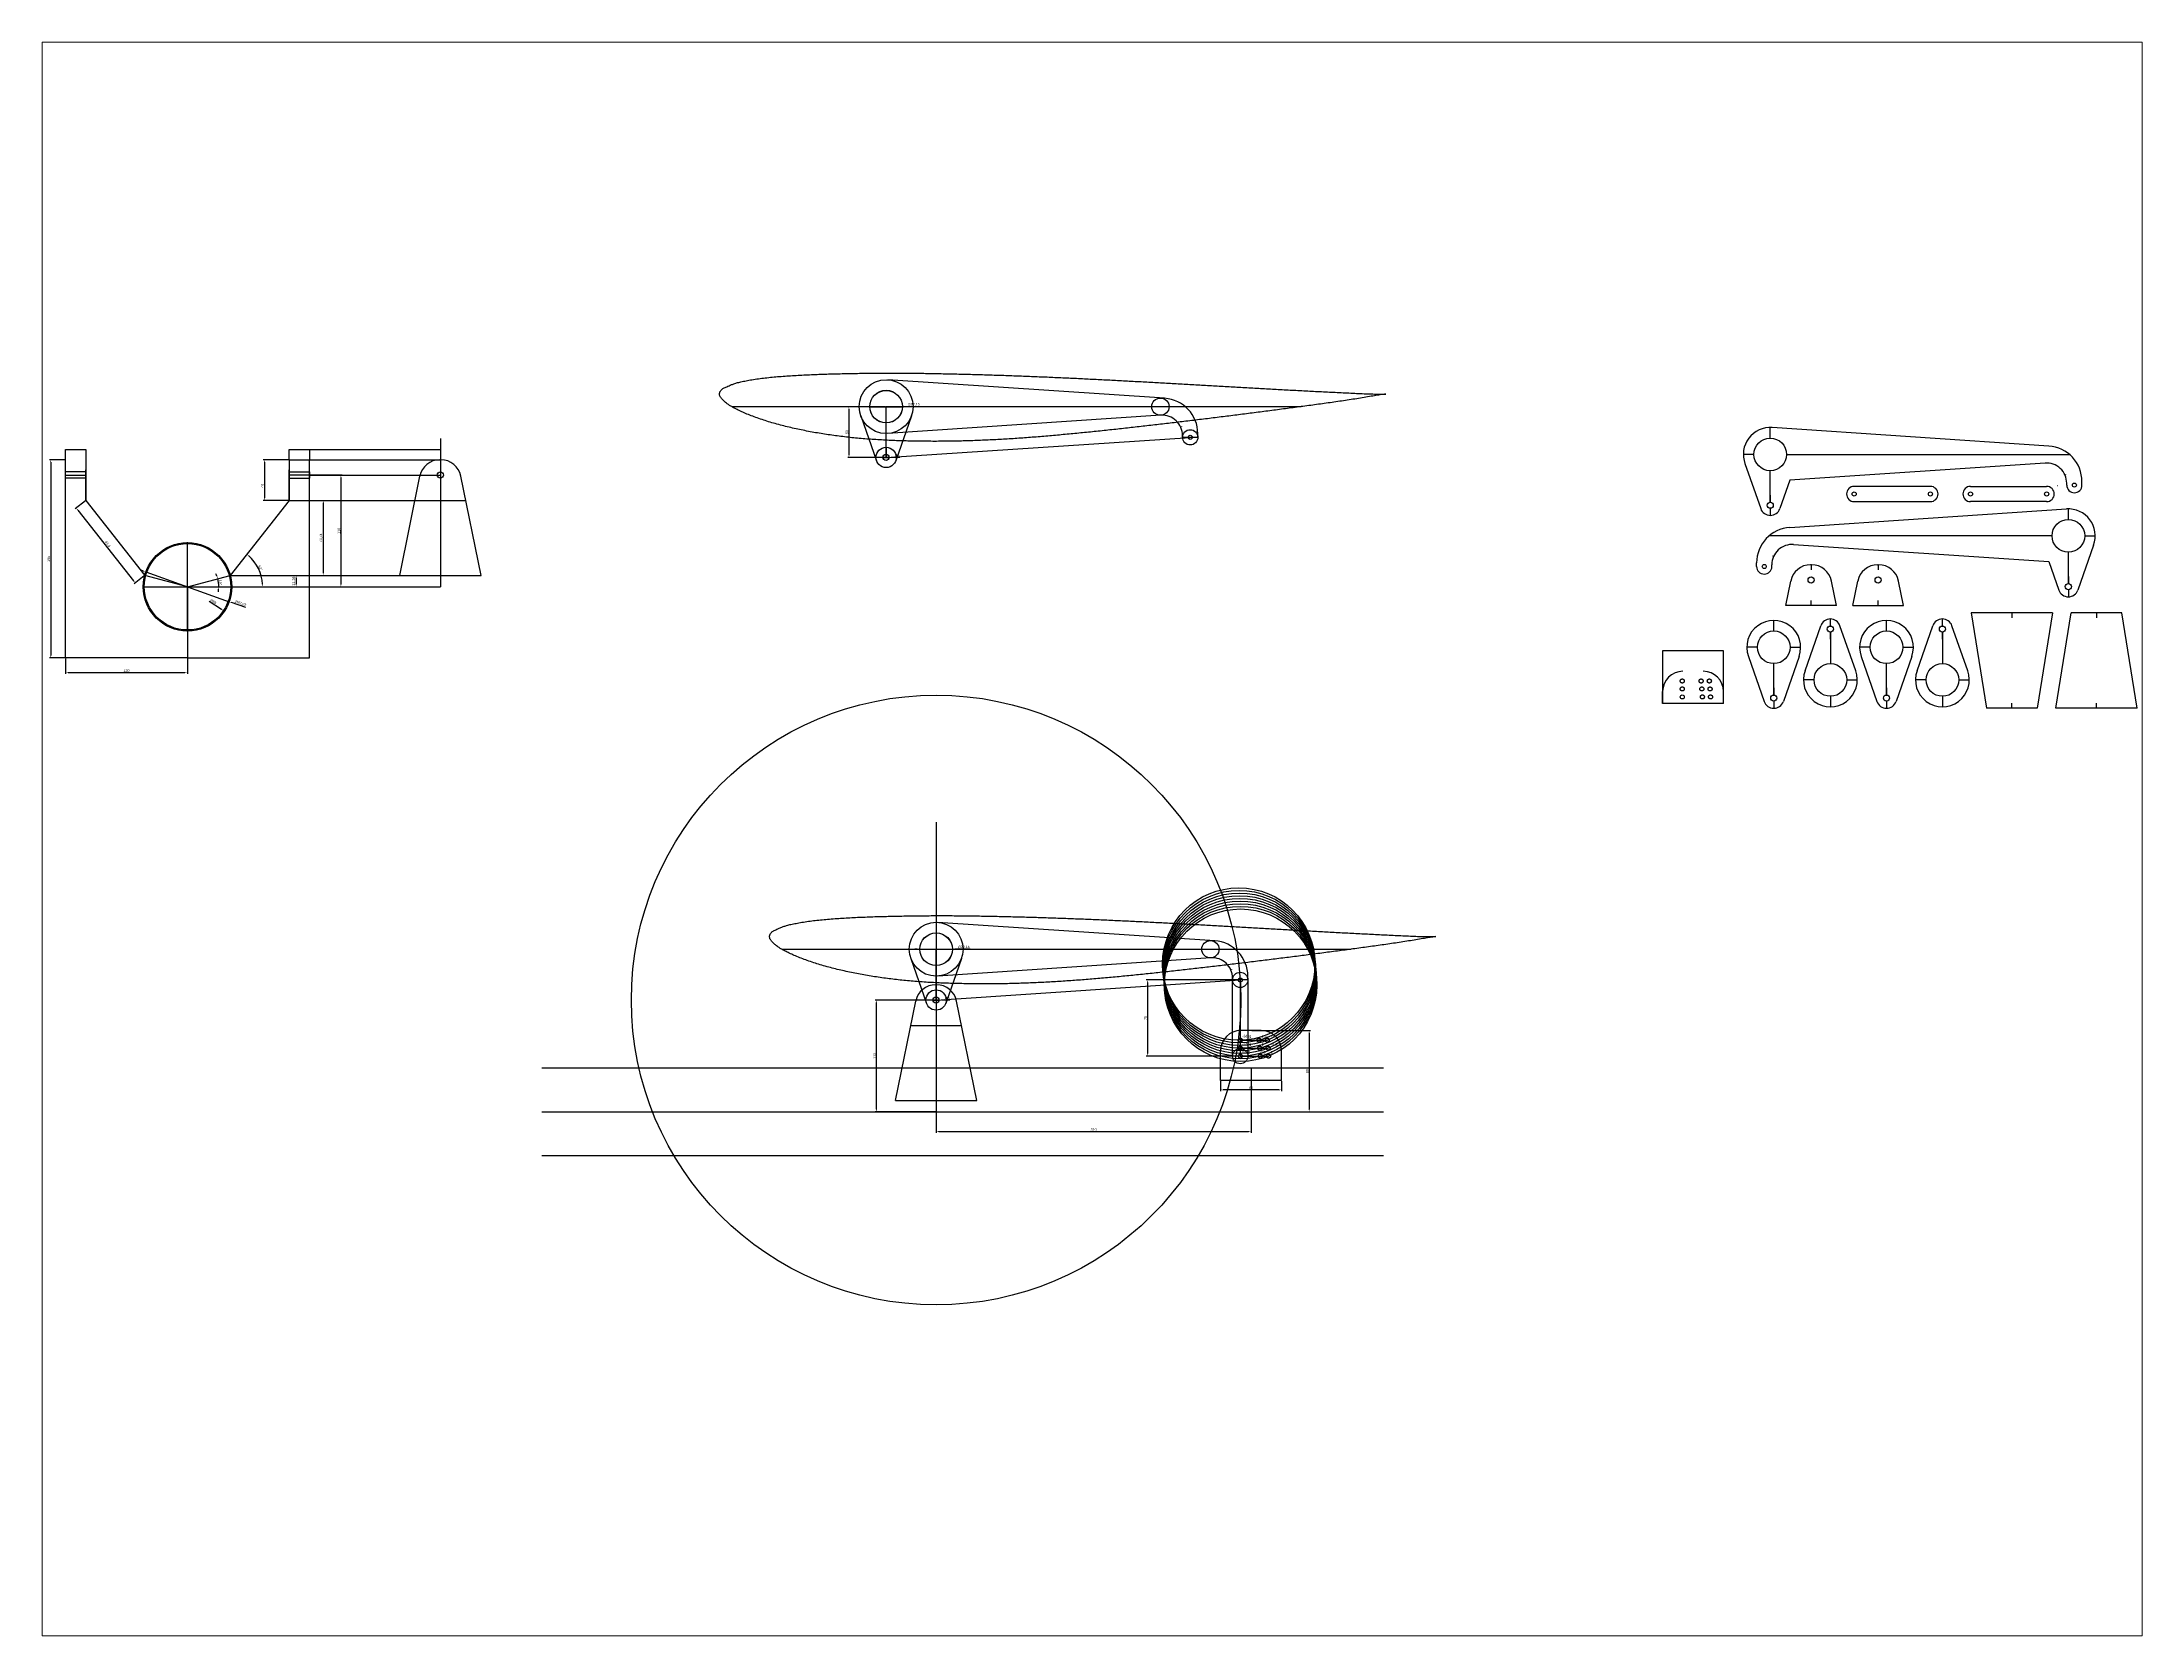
# Paper-space layout 'レイアウト2' of a CAD drawing. Header units: millimetres. Extents: x 26 to 231, y 20 to 176.
# The model-space entities are those that its viewports show. They can reach past a viewport. Long polylines and large blocks are cut down to what shows.
import ezdxf

# ---------------------------------------------------------------- set-up
doc = ezdxf.new("R2010")
doc.units = ezdxf.units.MM
doc.linetypes.add('CENTER2', pattern=[28.575, 19.05, -3.175, 3.175, -3.175])
doc.styles.get("Standard").update_dxf_attribs({"font": 'arial.ttf'})
doc.dimstyles.new('ISO-25', dxfattribs={"dimtxt": 2.5, "dimasz": 2.5, "dimexe": 1.25, "dimexo": 0.625, "dimtad": 1, "dimtxsty": 'Standard', "dimcen": 2.5, "dimadec": 0, "dimazin": 0, "dimtfac": 1, "dimtmove": 0, "dimatfit": 3, "dimfxl": 1, "dimarcsym": 0})

# ---------------------------------------------------------------- blocks, each defined once
blk = doc.blocks.new('*D2')
at = {"color": 0, "lineweight": -2, "transparency": 16777216}
for p, q in [((1742.6, 1600.4), (1727.4, 1600.4)), ((1728.6, 1597.9), (1728.6, 1407.9)), ((1742.6, 1405.4), (1727.4, 1405.4))]:
    blk.add_line(p, q, dxfattribs=at)
at = {"color": 0, "transparency": 16777216}
for points in [[(1728.2, 1597.9), (1729.1, 1597.9), (1728.6, 1600.4)], [(1728.2, 1407.9), (1729.1, 1407.9), (1728.6, 1405.4)]]:
    blk.add_solid(points, dxfattribs=at)
at = {"layer": 'Defpoints', "color": 0, "transparency": 16777216}
for p in [(1743.2, 1600.4), (1728.6, 1405.4), (1743.2, 1405.4)]:
    blk.add_point(p, dxfattribs=at)
at = {"color": 0, "transparency": 16777216, "insert": (1726.7, 1502.9), "char_height": 2.5, "attachment_point": 5, "rotation": 90}
blk.add_mtext('195', dxfattribs=at)
blk = doc.blocks.new('*D3')
at = {"color": 0, "lineweight": -2, "transparency": 16777216}
for p, q in [((1743.2, 1404.7), (1743.2, 1389.7)), ((1745.7, 1391), (1860.7, 1391)), ((1863.2, 1404.7), (1863.2, 1389.7))]:
    blk.add_line(p, q, dxfattribs=at)
at = {"color": 0, "transparency": 16777216}
for points in [[(1745.7, 1391.4), (1745.7, 1390.6), (1743.2, 1391)], [(1860.7, 1391.4), (1860.7, 1390.6), (1863.2, 1391)]]:
    blk.add_solid(points, dxfattribs=at)
at = {"layer": 'Defpoints', "color": 0, "transparency": 16777216}
for p in [(1743.2, 1405.4), (1863.2, 1405.4), (1863.2, 1391)]:
    blk.add_point(p, dxfattribs=at)
at = {"color": 0, "transparency": 16777216, "insert": (1803.2, 1392.9), "char_height": 2.5, "attachment_point": 5}
blk.add_mtext('120', dxfattribs=at)
blk = doc.blocks.new('*D1')
at = {"color": 0, "lineweight": -2, "transparency": 16777216}
for p, q in [((1962.6, 1600.4), (1937.6, 1600.4)), ((1938.9, 1597.9), (1938.9, 1562.9)), ((1962.6, 1560.4), (1937.6, 1560.4))]:
    blk.add_line(p, q, dxfattribs=at)
at = {"color": 0, "transparency": 16777216}
for points in [[(1938.4, 1597.9), (1939.3, 1597.9), (1938.9, 1600.4)], [(1938.4, 1562.9), (1939.3, 1562.9), (1938.9, 1560.4)]]:
    blk.add_solid(points, dxfattribs=at)
at = {"layer": 'Defpoints', "color": 0, "transparency": 16777216}
for p in [(1963.2, 1600.4), (1938.9, 1560.4), (1963.2, 1560.4)]:
    blk.add_point(p, dxfattribs=at)
at = {"color": 0, "transparency": 16777216, "insert": (1937, 1574.8), "char_height": 2.5, "attachment_point": 5, "rotation": 90}
blk.add_mtext('40', dxfattribs=at)
blk = doc.blocks.new('*D7')
at = {"color": 0, "lineweight": -2, "transparency": 16777216}
for start, end in [(19.6486, 24.2971), (360, 15), (350.7029, 355.3514)]:
    blk.add_arc((1863.2, 1475.4), 30.8, start, end, dxfattribs=at)
at = {"color": 0, "transparency": 16777216}
for points in [[(1892.7, 1485.9), (1891.9, 1485.6), (1893, 1483.3)], [(1893.5, 1472.9), (1894.4, 1472.9), (1894.1, 1475.4)]]:
    blk.add_solid(points, dxfattribs=at)
at = {"layer": 'Defpoints', "color": 0, "transparency": 16777216}
for p in [(1819.7, 1475.4), (1863.2, 1475.4), (1893.9, 1478.1), (1905.3, 1486.6), (1960.3, 1475.4)]:
    blk.add_point(p, dxfattribs=at)
at = {"color": 0, "transparency": 16777216, "insert": (1895.7, 1479.6), "char_height": 2.5, "attachment_point": 5, "rotation": 277.5}
blk.add_mtext('15°', dxfattribs=at)
blk = doc.blocks.new('*D8')
at = {"color": 0, "lineweight": -2, "transparency": 16777216}
blk.add_arc((1896.4, 1475.4), 40.8, 3.5112, 48.3159, dxfattribs=at)
at = {"color": 0, "transparency": 16777216}
for points in [[(1923.3, 1505.5), (1923.8, 1506.2), (1921.6, 1507.4)], [(1937.6, 1477.9), (1936.7, 1477.9), (1937.2, 1475.4)]]:
    blk.add_solid(points, dxfattribs=at)
at = {"layer": 'Defpoints', "color": 0, "transparency": 16777216}
for p in [(1963.2, 1560.4), (1819.7, 1475.4), (1905.3, 1486.6), (1935.4, 1487.5), (1960.3, 1475.4)]:
    blk.add_point(p, dxfattribs=at)
at = {"color": 0, "transparency": 16777216, "insert": (1934.8, 1494), "char_height": 2.5, "attachment_point": 5, "rotation": 295.9135}
blk.add_mtext('52°', dxfattribs=at)
blk = doc.blocks.new('*D9')
at = {"color": 0, "lineweight": -2, "transparency": 16777216}
for p, q in [((1819.9, 1490.8), (1817.6, 1491.7)), ((1822.3, 1490), (1904.2, 1460.7)), ((1920.6, 1454.9), (1906.6, 1459.9))]:
    blk.add_line(p, q, dxfattribs=at)
at = {"color": 0, "transparency": 16777216}
for points in [[(1820, 1491.2), (1819.8, 1490.4), (1822.3, 1490)], [(1906.7, 1460.3), (1906.4, 1459.5), (1904.2, 1460.7)]]:
    blk.add_solid(points, dxfattribs=at)
at = {"layer": 'Defpoints', "color": 0, "transparency": 16777216}
for p in [(1822.3, 1490), (1904.2, 1460.7)]:
    blk.add_point(p, dxfattribs=at)
at = {"color": 0, "transparency": 16777216, "insert": (1915.5, 1459), "char_height": 2.5, "attachment_point": 5, "rotation": 340.3534}
blk.add_mtext('∅87,03', dxfattribs=at)
blk = doc.blocks.new('*D10')
at = {"color": 0, "lineweight": -2, "transparency": 16777216}
blk.add_line((1884.5, 1461.3), (1896.6, 1453.3), dxfattribs=at)
at = {"color": 0, "transparency": 16777216}
blk.add_solid([(1896.8, 1453.6), (1896.3, 1452.9), (1898.7, 1451.9)], dxfattribs=at)
at = {"layer": 'Defpoints', "color": 0, "transparency": 16777216}
for p in [(1827.8, 1498.9), (1898.7, 1451.9)]:
    blk.add_point(p, dxfattribs=at)
at = {"color": 0, "transparency": 16777216, "insert": (1888.7, 1460.8), "char_height": 2.5, "attachment_point": 5, "rotation": 326.4515}
blk.add_mtext('∅85', dxfattribs=at)
blk = doc.blocks.new('*D11')
at = {"color": 0, "lineweight": -2, "transparency": 16777216}
for p, q in [((1905.9, 1486.6), (1971.4, 1486.6)), ((1905.9, 1475.4), (1971.4, 1475.4)), ((1970.2, 1484.1), (1970.2, 1477.9))]:
    blk.add_line(p, q, dxfattribs=at)
at = {"color": 0, "transparency": 16777216}
for points in [[(1969.7, 1484.1), (1970.6, 1484.1), (1970.2, 1486.6)], [(1969.7, 1477.9), (1970.6, 1477.9), (1970.2, 1475.4)]]:
    blk.add_solid(points, dxfattribs=at)
at = {"layer": 'Defpoints', "color": 0, "transparency": 16777216}
for p in [(1905.3, 1486.6), (1905.3, 1475.4), (1970.2, 1475.4)]:
    blk.add_point(p, dxfattribs=at)
at = {"color": 0, "transparency": 16777216, "insert": (1968, 1481), "char_height": 2.5, "attachment_point": 5, "rotation": 90}
blk.add_mtext('11,26', dxfattribs=at)
blk = doc.blocks.new('*D12')
at = {"color": 0, "lineweight": -2, "transparency": 16777216}
for p, q in [((1963.9, 1560.4), (1998.1, 1560.4)), ((1996.8, 1557.9), (1996.8, 1489.1)), ((1963.9, 1486.6), (1998.1, 1486.6))]:
    blk.add_line(p, q, dxfattribs=at)
at = {"color": 0, "transparency": 16777216}
for points in [[(1996.4, 1557.9), (1997.3, 1557.9), (1996.8, 1560.4)], [(1996.4, 1489.1), (1997.3, 1489.1), (1996.8, 1486.6)]]:
    blk.add_solid(points, dxfattribs=at)
at = {"layer": 'Defpoints', "color": 0, "transparency": 16777216}
for p in [(1963.2, 1560.4), (1963.2, 1486.6), (1996.8, 1486.6)]:
    blk.add_point(p, dxfattribs=at)
at = {"color": 0, "transparency": 16777216, "insert": (1994.7, 1523.5), "char_height": 2.5, "attachment_point": 5, "rotation": 90}
blk.add_mtext('73,74', dxfattribs=at)
blk = doc.blocks.new('*D13')
at = {"color": 0, "lineweight": -2, "transparency": 16777216}
for p, q in [((1762.8, 1560), (1752.7, 1552.1)), ((1755.3, 1550.9), (1810.1, 1481.1)), ((1820.7, 1486.2), (1810.7, 1478.4))]:
    blk.add_line(p, q, dxfattribs=at)
at = {"color": 0, "transparency": 16777216}
for points in [[(1755.6, 1551.2), (1754.9, 1550.6), (1753.7, 1552.9)], [(1810.5, 1481.4), (1809.8, 1480.8), (1811.7, 1479.1)]]:
    blk.add_solid(points, dxfattribs=at)
at = {"layer": 'Defpoints', "color": 0, "transparency": 16777216}
for p in [(1763.2, 1560.4), (1811.7, 1479.1), (1821.2, 1486.6)]:
    blk.add_point(p, dxfattribs=at)
at = {"color": 0, "transparency": 16777216, "insert": (1784.4, 1517.3), "char_height": 2.5, "attachment_point": 5, "rotation": 308.1729}
blk.add_mtext('93,8', dxfattribs=at)
blk = doc.blocks.new('*D14')
at = {"color": 0, "lineweight": -2, "transparency": 16777216}
for p, q in [((1983.9, 1585.4), (2015.5, 1585.4)), ((2014.2, 1582.9), (2014.2, 1477.9)), ((1983.9, 1475.4), (2015.5, 1475.4))]:
    blk.add_line(p, q, dxfattribs=at)
at = {"color": 0, "transparency": 16777216}
for points in [[(2013.8, 1582.9), (2014.7, 1582.9), (2014.2, 1585.4)], [(2013.8, 1477.9), (2014.7, 1477.9), (2014.2, 1475.4)]]:
    blk.add_solid(points, dxfattribs=at)
at = {"layer": 'Defpoints', "color": 0, "transparency": 16777216}
for p in [(1983.2, 1585.4), (1983.2, 1475.4), (2014.2, 1475.4)]:
    blk.add_point(p, dxfattribs=at)
at = {"color": 0, "transparency": 16777216, "insert": (2012.3, 1530.4), "char_height": 2.5, "attachment_point": 5, "rotation": 90}
blk.add_mtext('110', dxfattribs=at)
blk = doc.blocks.new('*D15')
at = {"color": 0, "lineweight": -2, "transparency": 16777216}
for p, q in [((2599.5, 1068.7), (2540.3, 1068.7)), ((2541.6, 961.2), (2541.6, 1066.2)), ((2599.5, 958.7), (2540.3, 958.7))]:
    blk.add_line(p, q, dxfattribs=at)
at = {"color": 0, "transparency": 16777216}
for points in [[(2541.1, 1066.2), (2542, 1066.2), (2541.6, 1068.7)], [(2541.1, 961.2), (2542, 961.2), (2541.6, 958.7)]]:
    blk.add_solid(points, dxfattribs=at)
at = {"layer": 'Defpoints', "color": 0, "transparency": 16777216}
for p in [(2541.6, 1068.7), (2600.2, 1068.7), (2600.2, 958.7)]:
    blk.add_point(p, dxfattribs=at)
at = {"color": 0, "transparency": 16777216, "insert": (2539.7, 1013.7), "char_height": 2.5, "attachment_point": 5, "rotation": 90}
blk.add_mtext('110', dxfattribs=at)
blk = doc.blocks.new('*D4')
at = {"color": 0, "lineweight": -2, "transparency": 16777216}
for p, q in [((2600.2, 1001.5), (2600.2, 938.2)), ((2910.2, 1001.5), (2910.2, 938.2)), ((2602.7, 939.4), (2907.7, 939.4))]:
    blk.add_line(p, q, dxfattribs=at)
at = {"color": 0, "transparency": 16777216}
for points in [[(2602.7, 939.9), (2602.7, 939), (2600.2, 939.4)], [(2907.7, 939.9), (2907.7, 939), (2910.2, 939.4)]]:
    blk.add_solid(points, dxfattribs=at)
at = {"layer": 'Defpoints', "color": 0, "transparency": 16777216}
for p in [(2600.2, 1002.1), (2910.2, 1002.1), (2910.2, 939.4)]:
    blk.add_point(p, dxfattribs=at)
at = {"color": 0, "transparency": 16777216, "insert": (2755.2, 941.3), "char_height": 2.5, "attachment_point": 5}
blk.add_mtext('310', dxfattribs=at)
blk = doc.blocks.new('*D5')
at = {"color": 0, "lineweight": -2, "transparency": 16777216}
for p, q in [((2594.7, 1068.7), (2592.2, 1068.7)), ((2597.2, 1068.7), (2603.2, 1068.7)), ((2613.8, 1068.7), (2605.7, 1068.7))]:
    blk.add_line(p, q, dxfattribs=at)
at = {"color": 0, "transparency": 16777216}
for points in [[(2594.7, 1069.2), (2594.7, 1068.3), (2597.2, 1068.7)], [(2605.7, 1069.2), (2605.7, 1068.3), (2603.2, 1068.7)]]:
    blk.add_solid(points, dxfattribs=at)
at = {"layer": 'Defpoints', "color": 0, "transparency": 16777216}
for p in [(2597.2, 1068.7), (2603.2, 1068.7)]:
    blk.add_point(p, dxfattribs=at)
at = {"color": 0, "transparency": 16777216, "insert": (2611, 1070.7), "char_height": 2.5, "attachment_point": 5}
blk.add_mtext('∅6', dxfattribs=at)
blk = doc.blocks.new('*D6')
at = {"color": 0, "lineweight": -2, "transparency": 16777216}
for p, q in [((2581.6, 1118.7), (2579.1, 1118.7)), ((2584.1, 1118.7), (2616.2, 1118.7)), ((2633.7, 1118.7), (2618.7, 1118.7))]:
    blk.add_line(p, q, dxfattribs=at)
at = {"color": 0, "transparency": 16777216}
for points in [[(2581.6, 1119.2), (2581.6, 1118.3), (2584.1, 1118.7)], [(2618.7, 1119.2), (2618.7, 1118.3), (2616.2, 1118.7)]]:
    blk.add_solid(points, dxfattribs=at)
at = {"layer": 'Defpoints', "color": 0, "transparency": 16777216}
for p in [(2584.1, 1118.7), (2616.2, 1118.7)]:
    blk.add_point(p, dxfattribs=at)
at = {"color": 0, "transparency": 16777216, "insert": (2627.5, 1120.9), "char_height": 2.5, "attachment_point": 5}
blk.add_mtext('∅32,15', dxfattribs=at)
blk = doc.blocks.new('*D16')
at = {"color": 0, "linetype": 'CENTER2', "lineweight": -2, "transparency": 16777216}
for p, q in [((2898.9, 1088.6), (2806.9, 1088.6)), ((2808.1, 1086.1), (2808.1, 1016.1)), ((2898.9, 1013.6), (2806.9, 1013.6))]:
    blk.add_line(p, q, dxfattribs=at)
at = {"color": 0, "linetype": 'CENTER2', "transparency": 16777216}
for points in [[(2807.7, 1086.1), (2808.5, 1086.1), (2808.1, 1088.6)], [(2807.7, 1016.1), (2808.5, 1016.1), (2808.1, 1013.6)]]:
    blk.add_solid(points, dxfattribs=at)
at = {"layer": 'Defpoints', "color": 0, "linetype": 'CENTER2', "transparency": 16777216}
for p in [(2899.5, 1088.6), (2808.1, 1013.6), (2899.5, 1013.6)]:
    blk.add_point(p, dxfattribs=at)
at = {"color": 0, "linetype": 'CENTER2', "transparency": 16777216, "insert": (2806.2, 1051.1), "char_height": 2.5, "attachment_point": 5, "rotation": 90}
blk.add_mtext('75', dxfattribs=at)
blk = doc.blocks.new('*D17')
at = {"color": 0, "lineweight": -2, "transparency": 16777216}
for p, q in [((2880.2, 988.9), (2880.2, 979.1)), ((2937.7, 980.3), (2882.7, 980.3)), ((2940.2, 988.9), (2940.2, 979.1))]:
    blk.add_line(p, q, dxfattribs=at)
at = {"color": 0, "transparency": 16777216}
for points in [[(2882.7, 980.7), (2882.7, 979.9), (2880.2, 980.3)], [(2937.7, 980.7), (2937.7, 979.9), (2940.2, 980.3)]]:
    blk.add_solid(points, dxfattribs=at)
at = {"layer": 'Defpoints', "color": 0, "transparency": 16777216}
for p in [(2880.2, 989.5), (2880.2, 980.3), (2940.2, 989.5)]:
    blk.add_point(p, dxfattribs=at)
at = {"color": 0, "transparency": 16777216, "insert": (2910.2, 982.2), "char_height": 2.5, "attachment_point": 5}
blk.add_mtext('60', dxfattribs=at)
blk = doc.blocks.new('*D18')
at = {"color": 0, "lineweight": -2, "transparency": 16777216}
for p, q in [((2910.8, 1038.7), (2968.6, 1038.7)), ((2967.4, 1036.2), (2967.4, 961.2)), ((2910.8, 958.7), (2968.6, 958.7))]:
    blk.add_line(p, q, dxfattribs=at)
at = {"color": 0, "transparency": 16777216}
for points in [[(2966.9, 1036.2), (2967.8, 1036.2), (2967.4, 1038.7)], [(2966.9, 961.2), (2967.8, 961.2), (2967.4, 958.7)]]:
    blk.add_solid(points, dxfattribs=at)
at = {"layer": 'Defpoints', "color": 0, "transparency": 16777216}
for p in [(2910.2, 1038.7), (2910.2, 958.7), (2967.4, 958.7)]:
    blk.add_point(p, dxfattribs=at)
at = {"color": 0, "transparency": 16777216, "insert": (2965.5, 998.7), "char_height": 2.5, "attachment_point": 5, "rotation": 90}
blk.add_mtext('80', dxfattribs=at)
blk = doc.blocks.new('*D19')
at = {"color": 0, "lineweight": -2, "transparency": 16777216}
for p, q in [((2545.4, 1602.6), (2542.9, 1602.6)), ((2547.9, 1602.6), (2553.9, 1602.6)), ((2564.5, 1602.6), (2556.4, 1602.6))]:
    blk.add_line(p, q, dxfattribs=at)
at = {"color": 0, "transparency": 16777216}
for points in [[(2545.4, 1603), (2545.4, 1602.2), (2547.9, 1602.6)], [(2556.4, 1603), (2556.4, 1602.2), (2553.9, 1602.6)]]:
    blk.add_solid(points, dxfattribs=at)
at = {"layer": 'Defpoints', "color": 0, "transparency": 16777216}
for p in [(2547.9, 1602.6), (2553.9, 1602.6)]:
    blk.add_point(p, dxfattribs=at)
at = {"color": 0, "transparency": 16777216, "insert": (2561.7, 1604.6), "char_height": 2.5, "attachment_point": 5}
blk.add_mtext('∅6', dxfattribs=at)
blk = doc.blocks.new('*D20')
at = {"color": 0, "lineweight": -2, "transparency": 16777216}
for p, q in [((2532.4, 1652.6), (2529.9, 1652.6)), ((2534.9, 1652.6), (2567, 1652.6)), ((2584.4, 1652.6), (2569.5, 1652.6))]:
    blk.add_line(p, q, dxfattribs=at)
at = {"color": 0, "transparency": 16777216}
for points in [[(2532.4, 1653), (2532.4, 1652.2), (2534.9, 1652.6)], [(2569.5, 1653), (2569.5, 1652.2), (2567, 1652.6)]]:
    blk.add_solid(points, dxfattribs=at)
at = {"layer": 'Defpoints', "color": 0, "transparency": 16777216}
for p in [(2534.9, 1652.6), (2567, 1652.6)]:
    blk.add_point(p, dxfattribs=at)
at = {"color": 0, "transparency": 16777216, "insert": (2578.2, 1654.8), "char_height": 2.5, "attachment_point": 5}
blk.add_mtext('∅32,15', dxfattribs=at)
blk = doc.blocks.new('*D21')
at = {"color": 0, "linetype": 'CENTER2', "lineweight": -2, "transparency": 16777216}
for p, q in [((2550.3, 1652.6), (2513.1, 1652.6)), ((2514.3, 1650.1), (2514.3, 1605.1)), ((2550.3, 1602.6), (2513.1, 1602.6))]:
    blk.add_line(p, q, dxfattribs=at)
at = {"color": 0, "linetype": 'CENTER2', "transparency": 16777216}
for points in [[(2513.9, 1650.1), (2514.7, 1650.1), (2514.3, 1652.6)], [(2513.9, 1605.1), (2514.7, 1605.1), (2514.3, 1602.6)]]:
    blk.add_solid(points, dxfattribs=at)
at = {"layer": 'Defpoints', "color": 0, "linetype": 'CENTER2', "transparency": 16777216}
for p in [(2550.9, 1652.6), (2514.3, 1602.6), (2550.9, 1602.6)]:
    blk.add_point(p, dxfattribs=at)
at = {"color": 0, "linetype": 'CENTER2', "transparency": 16777216, "insert": (2512.4, 1627.6), "char_height": 2.5, "attachment_point": 5, "rotation": 90}
blk.add_mtext('50', dxfattribs=at)

msp = doc.modelspace()

# ---------------------------------------------------------------- linework, layer by layer
for p, q in [((2825.11, 1660.864), (2552.698, 1679.066)), ((2526.029, 1643.56), (2541.491, 1599.325)), ((2550.931, 1602.625), (2550.931, 1652.625)), ((2821.443, 1644.14), (2552.698, 1626.183)), ((2575.832, 1643.56), (2560.371, 1599.325)), ((2112.157, 1621.386), (2112.157, 1475.367)), ((2550.931, 1612.625), (2550.931, 1602.625)), ((2841.927, 1632.625), (2841.937, 1633.013)), ((2842.776, 1622.431), (2842.776, 1624.184)), ((2857.776, 1622.431), (2842.776, 1622.431)), ((2857.776, 1622.431), (2857.776, 1625.942)), ((3695.436, 1613.857), (3423.024, 1632.059)), ((1743.243, 1600.367), (1743.243, 1610.367)), ((1743.243, 1610.367), (1763.243, 1610.367)), ((1743.243, 1590.367), (1743.243, 1600.367)), ((1763.243, 1610.367), (1763.243, 1601.617)), ((1763.243, 1601.617), (1763.243, 1600.367)), ((1763.243, 1600.367), (1763.243, 1590.367)), ((1963.243, 1600.367), (1963.243, 1610.367)), ((1963.243, 1610.367), (1983.243, 1610.367)), ((1963.243, 1600.367), (1963.243, 1590.367)), ((1983.243, 1610.367), (1983.243, 1600.367)), ((1983.243, 1590.367), (1983.243, 1600.367)), ((2547.931, 1602.625), (2553.931, 1602.625)), ((3396.356, 1596.553), (3411.817, 1552.318)), ((3437.332, 1605.618), (3715.753, 1605.618)), ((3691.769, 1597.133), (3440.493, 1580.344)), ((1743.243, 1475.367), (1743.243, 1590.367)), ((1763.243, 1588.367), (1743.243, 1588.367)), ((1743.243, 1585.367), (1763.243, 1585.367)), ((1763.243, 1582.367), (1743.243, 1582.367)), ((1763.243, 1560.367), (1763.243, 1590.367)), ((1763.243, 1590.367), (1763.243, 1560.367)), ((1763.243, 1590.367), (1763.243, 1575.367)), ((1963.243, 1560.367), (1963.243, 1590.367)), ((1963.243, 1590.367), (1963.243, 1560.367)), ((1963.243, 1590.367), (1963.243, 1575.367)), ((1963.243, 1588.367), (1983.243, 1588.367)), ((1983.243, 1585.367), (1963.243, 1585.367)), ((1963.243, 1582.367), (1983.243, 1582.367)), ((1983.243, 1475.367), (1983.243, 1590.367)), ((1983.243, 1588.367), (1983.243, 1582.367)), ((1983.243, 1575.367), (1983.243, 1585.367)), ((3421.257, 1558.618), (3421.257, 1589.543)), ((3440.493, 1580.344), (3430.697, 1552.318)), ((3578.879, 1574.18), (3503.879, 1574.18)), ((3618.328, 1574.18), (3693.328, 1574.18)), ((3703.521, 1575.029), (3703.909, 1575.019)), ((3712.254, 1585.618), (3712.264, 1586.006)), ((3713.103, 1575.424), (3713.103, 1577.177)), ((3728.103, 1575.424), (3728.103, 1578.935)), ((1763.243, 1560.367), (1821.213, 1486.629)), ((1963.243, 1560.367), (1905.273, 1486.629)), ((3421.257, 1565.618), (3421.257, 1558.618)), ((3440.5, 1533.744), (3712.913, 1551.945)), ((3503.879, 1559.18), (3578.879, 1559.18)), ((3693.328, 1559.18), (3618.328, 1559.18)), ((1863.243, 1431.467), (1863.243, 1519.267)), ((3698.604, 1525.504), (3420.183, 1525.504)), ((3444.167, 1517.019), (3695.443, 1500.23)), ((3714.679, 1478.504), (3714.679, 1509.429)), ((3739.581, 1516.439), (3724.119, 1472.204)), ((3407.834, 1495.311), (3407.834, 1498.822)), ((3422.834, 1495.311), (3422.834, 1497.064)), ((3423.683, 1505.504), (3423.673, 1505.892)), ((3461.986, 1497.024), (3460.942, 1497.024)), ((3526.915, 1497.024), (3527.959, 1497.024)), ((3695.443, 1500.23), (3705.239, 1472.204)), ((1743.243, 1405.367), (1743.243, 1475.367)), ((1819.73, 1475.367), (1960.28, 1475.367)), ((1863.243, 1475.367), (1821.213, 1486.629)), ((1863.243, 1475.367), (1905.273, 1486.629)), ((1863.243, 1475.367), (1863.243, 1405.367)), ((1863.243, 1475.367), (1863.243, 1405.367)), ((1983.243, 1405.367), (1983.243, 1475.367)), ((3436.464, 1457.024), (3441.343, 1481.01)), ((3486.464, 1457.024), (3481.584, 1481.01)), ((3502.437, 1457.024), (3507.316, 1481.01)), ((3552.437, 1457.024), (3547.557, 1481.01)), ((3714.679, 1485.504), (3714.679, 1478.504)), ((3486.464, 1457.024), (3436.464, 1457.024)), ((3502.437, 1457.024), (3552.437, 1457.024)), ((3699.062, 1449.715), (3619.062, 1449.715)), ((3619.062, 1449.715), (3634.062, 1355.918)), ((3659.062, 1449.715), (3659.062, 1444.715)), ((3699.062, 1449.715), (3684.062, 1355.918)), ((3702.386, 1355.918), (3717.386, 1449.715)), ((3767.386, 1449.715), (3717.386, 1449.715)), ((3742.386, 1449.715), (3742.386, 1444.715)), ((3782.386, 1355.918), (3767.386, 1449.715)), ((3424.684, 1431.923), (3424.684, 1442.348)), ((3455.529, 1392.762), (3470.99, 1436.997)), ((3480.43, 1436.698), (3480.43, 1443.698)), ((3480.43, 1423.698), (3480.43, 1430.698)), ((3480.43, 1430.698), (3480.43, 1399.773)), ((3505.332, 1392.762), (3489.87, 1436.997)), ((3535.66, 1431.923), (3535.66, 1442.348)), ((3565.792, 1392.762), (3581.254, 1436.997)), ((3590.694, 1436.698), (3590.694, 1443.698)), ((3590.694, 1423.698), (3590.694, 1430.698)), ((3590.694, 1430.698), (3590.694, 1399.773)), ((3615.595, 1392.762), (3600.134, 1436.997)), ((3408.609, 1415.848), (3398.184, 1415.848)), ((3399.783, 1406.783), (3415.244, 1362.548)), ((3449.586, 1406.783), (3434.124, 1362.548)), ((3440.759, 1415.848), (3451.184, 1415.848)), ((3519.585, 1415.848), (3509.16, 1415.848)), ((3510.758, 1406.783), (3526.22, 1362.548)), ((3560.561, 1406.783), (3545.1, 1362.548)), ((3551.735, 1415.848), (3562.16, 1415.848)), ((1863.243, 1405.367), (1743.243, 1405.367)), ((1863.243, 1405.367), (1983.243, 1405.367)), ((3424.684, 1368.848), (3424.684, 1399.773)), ((3535.66, 1368.848), (3535.66, 1399.773)), ((3424.684, 1375.848), (3424.684, 1368.848)), ((3464.355, 1383.698), (3453.93, 1383.698)), ((3480.43, 1367.623), (3480.43, 1357.198)), ((3496.505, 1383.698), (3506.93, 1383.698)), ((3535.66, 1375.848), (3535.66, 1368.848)), ((3574.619, 1383.698), (3564.194, 1383.698)), ((3590.694, 1367.623), (3590.694, 1357.198)), ((3606.769, 1383.698), (3617.194, 1383.698)), ((3375.31, 1360.597), (3315.31, 1360.597)), ((3424.684, 1362.848), (3424.684, 1355.848)), ((3535.66, 1362.848), (3535.66, 1355.848)), ((3684.062, 1355.918), (3634.062, 1355.918)), ((3659.062, 1355.918), (3659.062, 1360.918)), ((3782.386, 1355.918), (3702.386, 1355.918)), ((3742.386, 1355.918), (3742.386, 1360.918)), ((2874.352, 1126.986), (2601.94, 1145.187)), ((2600.173, 1068.746), (2600.173, 1118.746)), ((2575.272, 1109.681), (2590.733, 1065.446)), ((2870.685, 1110.261), (2601.94, 1092.305)), ((2625.074, 1109.681), (2609.613, 1065.446)), ((2891.169, 1098.746), (2891.179, 1099.134)), ((2600.173, 1078.746), (2600.173, 1068.746)), ((2892.018, 1088.553), (2892.018, 1090.306)), ((2907.018, 1088.553), (2892.018, 1088.553)), ((2892.018, 1013.553), (2892.018, 1088.553)), ((2907.018, 1088.553), (2907.018, 1092.064)), ((2907.018, 1088.553), (2907.018, 1013.553)), ((2597.173, 1068.746), (2603.173, 1068.746))]:
    msp.add_line(p, q)
at = {"color": 2}
for p, q in [((2398.943, 1652.625), (2534.931, 1652.625)), ((2566.931, 1652.625), (2959.379, 1652.625))]:
    msp.add_line(p, q, dxfattribs=at)
at = {"linetype": 'CENTER2'}
for p, q in [((2550.931, 1652.625), (2847.379, 1652.625)), ((2550.931, 1602.625), (2850.276, 1622.431)), ((3421.257, 1621.693), (3421.257, 1632.118)), ((1963.243, 1600.367), (2112.157, 1600.367)), ((1983.243, 1610.367), (2112.157, 1610.367)), ((3405.182, 1605.618), (3394.757, 1605.618)), ((1983.243, 1585.367), (2112.157, 1585.367)), ((1963.243, 1560.367), (2112.157, 1560.367)), ((3421.257, 1552.618), (3421.257, 1545.618)), ((3714.679, 1541.579), (3714.679, 1552.004)), ((3730.754, 1525.504), (3741.179, 1525.504)), ((3461.464, 1497.024), (3461.464, 1492.024)), ((3527.437, 1497.024), (3527.437, 1492.024)), ((1863.243, 1475.367), (2112.157, 1475.367)), ((1905.273, 1486.629), (2112.157, 1486.629)), ((3714.679, 1472.504), (3714.679, 1465.504)), ((3461.464, 1457.024), (3461.464, 1462.024)), ((3527.437, 1457.024), (3527.437, 1462.024)), ((3375.31, 1360.597), (3375.31, 1365.597)), ((2600.173, 1243.908), (2600.173, 958.746)), ((2600.173, 1118.746), (2896.621, 1118.746)), ((2600.173, 1068.746), (2899.518, 1088.553)), ((2899.518, 1088.553), (2899.518, 1013.553)), ((2899.518, 1029.206), (2926.132, 1029.206)), ((2899.518, 1021.384), (2926.826, 1021.384)), ((2899.518, 1013.553), (2927.328, 1013.553)), ((2212.038, 958.746), (3040.49, 958.746))]:
    msp.add_line(p, q, dxfattribs=at)
at = {"color": 3}
for p, q in [((2111.635, 1600.367), (2112.679, 1600.367)), ((2553.931, 1602.625), (2547.931, 1602.625)), ((2072.157, 1486.629), (2092.036, 1584.354)), ((2152.157, 1486.629), (2132.277, 1584.354)), ((2087.157, 1560.367), (2137.157, 1560.367)), ((2072.157, 1486.629), (2152.157, 1486.629)), ((3315.31, 1360.597), (3315.31, 1372.195)), ((3375.31, 1360.597), (3375.31, 1372.195)), ((2599.651, 1083.746), (2600.695, 1083.746)), ((2560.173, 970.008), (2580.052, 1067.733)), ((2603.173, 1068.746), (2597.173, 1068.746)), ((2640.173, 970.008), (2620.293, 1067.733)), ((2920.173, 1038.746), (2900.173, 1038.746)), ((2880.173, 1002.148), (2880.173, 1018.746)), ((2940.173, 989.506), (2940.173, 1018.746)), ((2880.173, 989.506), (2880.173, 1002.148)), ((2940.173, 989.506), (2940.173, 1002.148)), ((2940.173, 989.506), (2880.173, 989.506)), ((2560.173, 970.008), (2640.173, 970.008))]:
    msp.add_line(p, q, dxfattribs=at)
at = {"color": 2, "linetype": 'CENTER2'}
for p, q in [((2448.185, 1118.746), (2584.173, 1118.746)), ((2616.173, 1118.746), (3008.621, 1118.746))]:
    msp.add_line(p, q, dxfattribs=at)
at = {"color": 3, "linetype": 'CENTER2'}
for p, q in [((2575.173, 1043.746), (2625.173, 1043.746)), ((2880.173, 1002.148), (2940.173, 1002.148))]:
    msp.add_line(p, q, dxfattribs=at)
for points in [[(3375.31, 1360.597), (3375.31, 1412.195), (3315.31, 1412.195), (3315.31, 1360.597)], [(2212.038, 1002.148), (3040.49, 1002.148)], [(3040.49, 915.344), (2212.038, 915.344)]]:
    msp.add_lwpolyline(points)
for centre, radius in [((2550.931, 1652.625), 26.5), ((2550.931, 1652.625), 16.075), ((2820.931, 1652.625), 8.5), ((2550.931, 1602.625), 10), ((2850.276, 1622.431), 7.5), ((2850.276, 1622.431), 2), ((3421.257, 1605.618), 16.075), ((3720.603, 1575.424), 2), ((3421.257, 1555.618), 3), ((3503.879, 1566.68), 2), ((3578.879, 1566.68), 2), ((3618.328, 1566.68), 2), ((3693.328, 1566.68), 2), ((3714.679, 1525.504), 16.075), ((1863.243, 1475.367), 43.513), ((1863.243, 1475.367), 42.5), ((1863.243, 1475.367), 42.5), ((3415.334, 1495.311), 2), ((3461.464, 1482.024), 3), ((3527.437, 1482.024), 3), ((3714.679, 1475.504), 3), ((3424.684, 1415.848), 16.075), ((3480.43, 1433.698), 3), ((3535.66, 1415.848), 16.075), ((3590.694, 1433.698), 3), ((3480.43, 1383.698), 16.075), ((3590.694, 1383.698), 16.075), ((3334.656, 1367.001), 2), ((3424.684, 1365.848), 3), ((3535.66, 1365.848), 3), ((2600.173, 1118.746), 26.5), ((2600.173, 1118.746), 16.075), ((2870.173, 1118.746), 8.5), ((2899.518, 1088.553), 7.5), ((2600.173, 1068.746), 10), ((2899.518, 1088.553), 2), ((2600.173, 1068.746), 3), ((2899.518, 1013.553), 7.5), ((2899.518, 1013.553), 2)]:
    msp.add_circle(centre, radius)
at = {"color": 2}
for centre in [(2550.931, 1652.625), (2600.173, 1118.746)]:
    msp.add_circle(centre, 16, dxfattribs=at)
at = {"color": 3}
for centre in [(2550.931, 1602.625), (2112.157, 1585.367), (2600.173, 1068.746)]:
    msp.add_circle(centre, 3, dxfattribs=at)
at = {"linetype": 'CENTER2'}
for centre, radius in [((2600.173, 1068.746), 300), ((3334.656, 1382.655), 2), ((3334.656, 1374.857), 2), ((3353.138, 1382.655), 2), ((3353.879, 1374.833), 2), ((3354.442, 1367.001), 2), ((3361.269, 1382.655), 2), ((3361.963, 1374.833), 2), ((3362.465, 1367.001), 2), ((2899.518, 1029.206), 2), ((2899.518, 1021.409), 2), ((2918.001, 1029.206), 2), ((2918.742, 1021.384), 2), ((2919.304, 1013.553), 2), ((2926.132, 1029.206), 2), ((2926.826, 1021.384), 2), ((2927.328, 1013.553), 2)]:
    msp.add_circle(centre, radius, dxfattribs=at)
at = {"color": 217, "true_color": 0x93278f}
for centre in [(2898.072, 1104.192), (2898.37, 1101.591), (2898.645, 1098.988), (2898.897, 1096.382), (2899.127, 1093.774), (2899.334, 1091.164), (2899.518, 1088.553), (2899.68, 1085.94), (2899.818, 1083.325)]:
    msp.add_circle(centre, 75, dxfattribs=at)
for centre, radius, start, end in [((2822.776, 1625.942), 35, 0, 86.177446), ((2822.776, 1624.184), 20, 0, 93.822554), ((3421.257, 1605.618), 26.5, 86.177446, 200.002718), ((3693.103, 1578.935), 35, 0, 86.177446), ((3693.103, 1577.177), 20, 0, 93.822554), ((3503.879, 1566.68), 7.5, 90, 270), ((3578.879, 1566.68), 7.5, 270, 90), ((3618.328, 1566.68), 7.5, 90, 270), ((3693.328, 1566.68), 7.5, 270, 90), ((3720.603, 1575.424), 7.5, 180, 0), ((3421.257, 1555.618), 10, 199.266117, 340.733883), ((3714.679, 1525.504), 26.5, 339.997282, 93.822554), ((3442.834, 1498.822), 35, 93.822554, 180), ((3442.834, 1497.064), 20, 86.177446, 180), ((3415.334, 1495.311), 7.5, 180, 0), ((3460.942, 1477.024), 20, 90, 168.501617), ((3461.986, 1477.024), 20, 11.498383, 90), ((3526.915, 1477.024), 20, 90, 168.501617), ((3527.959, 1477.024), 20, 11.498383, 90), ((3714.679, 1475.504), 10, 199.266117, 340.733883), ((3424.684, 1415.848), 26.5, 339.997282, 200.002718), ((3480.43, 1433.698), 10, 19.266117, 160.733883), ((3535.66, 1415.848), 26.5, 339.997282, 200.002718), ((3590.694, 1433.698), 10, 19.266117, 160.733883), ((3335.31, 1372.195), 20, 90, 180), ((3355.31, 1372.195), 20, 0, 90), ((3480.43, 1383.698), 26.5, 159.997282, 20.002718), ((3590.694, 1383.698), 26.5, 159.997282, 20.002718), ((3424.684, 1365.848), 10, 199.266117, 340.733883), ((3535.66, 1365.848), 10, 199.266117, 340.733883), ((2872.018, 1092.064), 35, 0, 86.177446), ((2872.018, 1090.306), 20, 0, 93.822554)]:
    msp.add_arc(centre, radius, start, end)
at = {"color": 3}
for centre, start, end in [((2111.635, 1580.367), 90, 168.501617), ((2112.679, 1580.367), 11.498383, 90), ((2599.651, 1063.746), 90, 168.501617), ((2600.695, 1063.746), 11.498383, 90), ((2900.173, 1018.746), 90, 180), ((2920.173, 1018.746), 0, 90)]:
    msp.add_arc(centre, 20, start, end, dxfattribs=at)
at = {"color": 2}
for points in [[(3042.931, 1665.02), (3039.969, 1664.982), (3034.647, 1665.005), (3028.401, 1665.153), (3021.452, 1665.402), (3014.1, 1665.721), (3006.515, 1666.078), (2998.838, 1666.452), (2991.12, 1666.829), (2983.39, 1667.208), (2975.653, 1667.597), (2967.902, 1667.993), (2960.149, 1668.391), (2952.412, 1668.794), (2944.693, 1669.206), (2936.975, 1669.628), (2929.258, 1670.047), (2921.534, 1670.475), (2913.782, 1670.912), (2906.021, 1671.35), (2898.263, 1671.786), (2890.517, 1672.223), (2882.769, 1672.665), (2875.018, 1673.106), (2867.289, 1673.546), (2859.594, 1673.991), (2851.914, 1674.425), (2844.225, 1674.861), (2836.525, 1675.298), (2828.82, 1675.732), (2821.135, 1676.162), (2813.458, 1676.583), (2805.775, 1677.012), (2798.064, 1677.431), (2790.327, 1677.846), (2782.603, 1678.255), (2774.898, 1678.663), (2767.224, 1679.061), (2759.534, 1679.449), (2751.839, 1679.837), (2744.126, 1680.215), (2736.418, 1680.589), (2728.709, 1680.946), (2720.973, 1681.299), (2713.254, 1681.643), (2705.545, 1681.972), (2697.82, 1682.289), (2690.094, 1682.596), (2682.367, 1682.893), (2674.652, 1683.179), (2666.949, 1683.448), (2659.233, 1683.702), (2651.513, 1683.946), (2643.802, 1684.174), (2636.079, 1684.391), (2628.37, 1684.596), (2620.664, 1684.782), (2612.943, 1684.956), (2605.23, 1685.119), (2597.543, 1685.265), (2589.852, 1685.389), (2582.17, 1685.498), (2574.52, 1685.582), (2566.869, 1685.638), (2559.228, 1685.67), (2551.617, 1685.668), (2543.995, 1685.63), (2536.338, 1685.563), (2528.671, 1685.475), (2521.007, 1685.364), (2513.354, 1685.231), (2505.731, 1685.071), (2498.115, 1684.876), (2490.514, 1684.655), (2482.973, 1684.393), (2475.45, 1684.084), (2467.959, 1683.729), (2460.545, 1683.321), (2453.219, 1682.842), (2445.938, 1682.284), (2438.798, 1681.653), (2431.859, 1680.926), (2425.183, 1680.087), (2418.859, 1679.131), (2413.02, 1678.089), (2407.942, 1677.033), (2403.759, 1675.964), (2400.324, 1674.838), (2397.481, 1673.72), (2395.141, 1672.711), (2393.223, 1671.847), (2391.649, 1671.092), (2390.364, 1670.365), (2389.323, 1669.606), (2388.496, 1668.805), (2387.863, 1667.97), (2387.402, 1667.119), (2387.094, 1666.272), (2386.935, 1665.444), (2387.064, 1663.799), (2387.374, 1662.944), (2387.845, 1662.069), (2388.477, 1661.166), (2389.268, 1660.214), (2390.234, 1659.185), (2391.407, 1658.056), (2392.84, 1656.809), (2394.61, 1655.433), (2396.821, 1653.918), (2399.608, 1652.244), (2403.146, 1650.365), (2407.502, 1648.24), (2412.571, 1645.973), (2418.157, 1643.691), (2424.125, 1641.484), (2430.41, 1639.357), (2436.883, 1637.341), (2443.505, 1635.444), (2450.258, 1633.657), (2457.078, 1631.991), (2463.979, 1630.441), (2470.956, 1628.999), (2477.998, 1627.658), (2485.066, 1626.42), (2492.173, 1625.29), (2499.327, 1624.254), (2506.496, 1623.321), (2513.715, 1622.477), (2520.929, 1621.729), (2528.179, 1621.079), (2535.472, 1620.513), (2542.804, 1620.03), (2550.173, 1619.621), (2557.563, 1619.285), (2564.996, 1619.017), (2572.456, 1618.81), (2579.955, 1618.66), (2587.473, 1618.558), (2594.991, 1618.506), (2602.515, 1618.505), (2610.032, 1618.552), (2617.538, 1618.652), (2625.059, 1618.804), (2632.567, 1619.006), (2640.081, 1619.263), (2647.619, 1619.568), (2655.152, 1619.917), (2662.687, 1620.316), (2670.252, 1620.758), (2677.813, 1621.239), (2685.379, 1621.761), (2692.961, 1622.32), (2700.542, 1622.915), (2708.149, 1623.547), (2715.766, 1624.204), (2723.38, 1624.89), (2731.024, 1625.604), (2738.668, 1626.336), (2746.301, 1627.09), (2753.956, 1627.869), (2761.638, 1628.664), (2769.305, 1629.468), (2776.955, 1630.29), (2784.629, 1631.132), (2792.313, 1631.98), (2799.976, 1632.838), (2807.658, 1633.712), (2815.338, 1634.596), (2823.03, 1635.49), (2830.703, 1636.387), (2838.376, 1637.3), (2846.064, 1638.219), (2853.746, 1639.148), (2861.442, 1640.085), (2869.125, 1641.028), (2876.82, 1641.983), (2884.52, 1642.941), (2892.193, 1643.903), (2899.858, 1644.873), (2907.517, 1645.842), (2915.179, 1646.823), (2922.859, 1647.812), (2930.527, 1648.809), (2938.217, 1649.818), (2945.909, 1650.83), (2953.579, 1651.847), (2961.252, 1652.876), (2968.932, 1653.912), (2976.579, 1654.95), (2984.182, 1656.001), (2991.76, 1657.072), (2999.305, 1658.165), (3006.774, 1659.278), (3014.138, 1660.429), (3021.423, 1661.62), (3028.413, 1662.79), (3034.692, 1663.833), (3039.993, 1664.632), (3042.931, 1665.02)], [(3092.173, 1131.142), (3089.211, 1131.104), (3083.889, 1131.127), (3077.643, 1131.274), (3070.694, 1131.523), (3063.342, 1131.843), (3055.757, 1132.2), (3048.08, 1132.573), (3040.362, 1132.95), (3032.632, 1133.33), (3024.895, 1133.718), (3017.144, 1134.114), (3009.391, 1134.513), (3001.654, 1134.915), (2993.935, 1135.327), (2986.218, 1135.749), (2978.5, 1136.169), (2970.776, 1136.597), (2963.024, 1137.033), (2955.263, 1137.471), (2947.505, 1137.907), (2939.759, 1138.344), (2932.011, 1138.787), (2924.26, 1139.228), (2916.531, 1139.668), (2908.836, 1140.113), (2901.156, 1140.546), (2893.467, 1140.982), (2885.767, 1141.419), (2878.062, 1141.853), (2870.377, 1142.284), (2862.7, 1142.705), (2855.017, 1143.133), (2847.306, 1143.553), (2839.569, 1143.968), (2831.845, 1144.376), (2824.14, 1144.785), (2816.466, 1145.183), (2808.776, 1145.57), (2801.081, 1145.959), (2793.368, 1146.337), (2785.66, 1146.71), (2777.951, 1147.068), (2770.215, 1147.42), (2762.496, 1147.765), (2754.787, 1148.094), (2747.062, 1148.411), (2739.336, 1148.718), (2731.609, 1149.014), (2723.894, 1149.3), (2716.191, 1149.57), (2708.475, 1149.823), (2700.755, 1150.067), (2693.045, 1150.296), (2685.321, 1150.513), (2677.612, 1150.717), (2669.906, 1150.904), (2662.185, 1151.077), (2654.472, 1151.24), (2646.785, 1151.386), (2639.094, 1151.511), (2631.412, 1151.62), (2623.762, 1151.703), (2616.111, 1151.76), (2608.47, 1151.791), (2600.859, 1151.79), (2593.237, 1151.751), (2585.58, 1151.684), (2577.913, 1151.596), (2570.249, 1151.485), (2562.596, 1151.353), (2554.973, 1151.193), (2547.357, 1150.998), (2539.756, 1150.776), (2532.215, 1150.515), (2524.692, 1150.205), (2517.201, 1149.85), (2509.787, 1149.443), (2502.461, 1148.964), (2495.18, 1148.406), (2488.04, 1147.774), (2481.101, 1147.047), (2474.425, 1146.209), (2468.101, 1145.253), (2462.262, 1144.21), (2457.184, 1143.155), (2453.001, 1142.085), (2449.566, 1140.959), (2446.723, 1139.842), (2444.383, 1138.833), (2442.465, 1137.968), (2440.891, 1137.214), (2439.606, 1136.486), (2438.565, 1135.728), (2437.738, 1134.926), (2437.105, 1134.091), (2436.644, 1133.24), (2436.336, 1132.393), (2436.177, 1131.565), (2436.306, 1129.921), (2436.616, 1129.065), (2437.088, 1128.19), (2437.719, 1127.288), (2438.511, 1126.335), (2439.476, 1125.307), (2440.649, 1124.178), (2442.082, 1122.93), (2443.852, 1121.555), (2446.063, 1120.04), (2448.85, 1118.366), (2452.388, 1116.487), (2456.744, 1114.362), (2461.813, 1112.095), (2467.399, 1109.812), (2473.367, 1107.606), (2479.652, 1105.479), (2486.125, 1103.462), (2492.748, 1101.566), (2499.5, 1099.779), (2506.32, 1098.113), (2513.221, 1096.563), (2520.198, 1095.12), (2527.24, 1093.779), (2534.308, 1092.542), (2541.415, 1091.412), (2548.569, 1090.376), (2555.738, 1089.442), (2562.957, 1088.599), (2570.171, 1087.851), (2577.421, 1087.2), (2584.714, 1086.635), (2592.046, 1086.152), (2599.416, 1085.742), (2606.805, 1085.407), (2614.238, 1085.138), (2621.698, 1084.932), (2629.197, 1084.781), (2636.715, 1084.68), (2644.233, 1084.628), (2651.757, 1084.626), (2659.274, 1084.673), (2666.78, 1084.774), (2674.301, 1084.926), (2681.809, 1085.128), (2689.323, 1085.384), (2696.861, 1085.689), (2704.394, 1086.039), (2711.929, 1086.438), (2719.494, 1086.88), (2727.055, 1087.36), (2734.621, 1087.882), (2742.203, 1088.442), (2749.784, 1089.037), (2757.391, 1089.668), (2765.008, 1090.325), (2772.622, 1091.012), (2780.266, 1091.725), (2787.911, 1092.457), (2795.543, 1093.211), (2803.198, 1093.991), (2810.88, 1094.786), (2818.547, 1095.589), (2826.197, 1096.411), (2833.871, 1097.253), (2841.555, 1098.101), (2849.218, 1098.959), (2856.9, 1099.833), (2864.581, 1100.717), (2872.272, 1101.611), (2879.945, 1102.508), (2887.618, 1103.421), (2895.306, 1104.341), (2902.988, 1105.269), (2910.685, 1106.206), (2918.367, 1107.15), (2926.062, 1108.104), (2933.762, 1109.062), (2941.435, 1110.024), (2949.1, 1110.995), (2956.759, 1111.964), (2964.422, 1112.945), (2972.101, 1113.934), (2979.769, 1114.931), (2987.459, 1115.939), (2995.151, 1116.951), (3002.821, 1117.969), (3010.494, 1118.998), (3018.174, 1120.033), (3025.821, 1121.072), (3033.424, 1122.122), (3041.002, 1123.194), (3048.547, 1124.286), (3056.016, 1125.4), (3063.38, 1126.551), (3070.665, 1127.741), (3077.655, 1128.911), (3083.934, 1129.954), (3089.235, 1130.754), (3092.173, 1131.142)]]:
    msp.add_spline(points, degree=3, dxfattribs=at)

# ---------------------------------------------------------------- texts
at = {"color": 3, "char_height": 2.5, "attachment_point": 1}
for s, insert in [('-3deg', (2901.471, 1034.492)), ('-2.5', (2919.448, 1034.263)), ('-2', (2929.583, 1034.263)), ('0deg', (2901.471, 1018.811)), ('-2deg', (2901.471, 1026.654)), ('0.5', (2919.448, 1018.582)), ('-1', (2919.448, 1026.426)), ('-0.5', (2929.583, 1026.426)), ('1', (2929.583, 1018.582))]:
    msp.add_mtext_dynamic_manual_height_columns(s, width=26.94473, gutter_width=12.5, heights=[0], dxfattribs=dict(at, insert=insert))

# ---------------------------------------------------------------- dimensions: what is measured, and where the dimension line sits
for p1, p2, picture, middle in [((2534.856, 1652.625), (2567.006, 1652.625), '*D20', (2578.218, 1654.793)), ((2547.931, 1602.625), (2553.931, 1602.625), '*D19', (2561.734, 1604.596)), ((1822.263, 1489.997), (1904.223, 1460.738), '*D9', (1915.503, 1459.013)), ((2584.098, 1118.746), (2616.248, 1118.746), '*D6', (2627.46, 1120.914)), ((2597.173, 1068.746), (2603.173, 1068.746), '*D5', (2610.976, 1070.717))]:
    dim = msp.add_diameter_dim_2p(p1=p1, p2=p2, dimstyle='ISO-25')
    dim.commit()
    dim.dimension.update_dxf_attribs({"geometry": picture, "text_midpoint": middle})
at = {"linetype": 'CENTER2'}
dim = msp.add_aligned_dim(p1=(2550.931, 1652.625), p2=(2550.931, 1602.625), distance=-36.61, dimstyle='ISO-25', dxfattribs=at)
dim.commit()
dim.dimension.update_dxf_attribs({"geometry": '*D21', "text_midpoint": (2512.419, 1627.625)})
for base, p1, p2, picture, middle in [((1728.637, 1405.367), (1743.243, 1600.367), (1743.243, 1405.367), '*D2', (1726.736, 1502.867)), ((2014.244, 1475.367), (1983.243, 1585.367), (1983.243, 1475.367), '*D14', (2012.342, 1530.367)), ((1996.842, 1486.629), (1963.243, 1560.367), (1963.243, 1486.629), '*D12', (1994.715, 1523.498)), ((1970.163, 1475.367), (1905.273, 1486.629), (1905.273, 1475.367), '*D11', (1968.036, 1480.998))]:
    dim = msp.add_linear_dim(base=base, p1=p1, p2=p2, angle=90, dimstyle='ISO-25')
    dim.commit()
    dim.dimension.update_dxf_attribs({"geometry": picture, "text_midpoint": middle})
dim = msp.add_linear_dim(base=(1938.854, 1560.367), p1=(1963.243, 1600.367), p2=(1963.243, 1560.367), angle=90, dimstyle='ISO-25')
dim.commit()
dim.dimension.update_dxf_attribs({"geometry": '*D1', "text_midpoint": (1938.854, 1574.826), "dimtype": 160})
dim = msp.add_aligned_dim(p1=(1763.243, 1560.367), p2=(1821.213, 1486.629), distance=-12.131, dimstyle='ISO-25')
dim.commit()
dim.dimension.update_dxf_attribs({"geometry": '*D13', "text_midpoint": (1784.363, 1517.316)})
for base, line1, line2, picture, middle in [((1935.38, 1487.484), ((1819.73, 1475.367), (1960.28, 1475.367)), ((1963.243, 1560.367), (1905.273, 1486.629)), '*D8', (1934.829, 1494.029)), ((1893.948, 1478.054), ((1863.243, 1475.367), (1905.273, 1486.629)), ((1819.73, 1475.367), (1960.28, 1475.367)), '*D7', (1895.687, 1479.639))]:
    dim = msp.add_angular_dim_2l(base=base, line1=line1, line2=line2, dimstyle='ISO-25')
    dim.commit()
    dim.dimension.update_dxf_attribs({"geometry": picture, "text_midpoint": middle})
dim = msp.add_diameter_dim_2p(p1=(1827.823, 1498.855), p2=(1898.663, 1451.88), dimstyle='ISO-25')
dim.commit()
dim.dimension.update_dxf_attribs({"geometry": '*D10', "text_midpoint": (1887.653, 1459.181), "dimtype": 163})
dim = msp.add_linear_dim(base=(1863.243, 1390.971), p1=(1743.243, 1405.367), p2=(1863.243, 1405.367), dimstyle='ISO-25')
dim.commit()
dim.dimension.update_dxf_attribs({"geometry": '*D3', "text_midpoint": (1803.243, 1392.872)})
dim = msp.add_linear_dim(base=(2808.122, 1013.553), p1=(2899.518, 1088.553), p2=(2899.518, 1013.553), angle=90, dimstyle='ISO-25', dxfattribs=at)
dim.commit()
dim.dimension.update_dxf_attribs({"geometry": '*D16', "text_midpoint": (2806.225, 1051.053)})
at = {"color": 3}
for base, p1, p2, picture, middle in [((2541.563, 1068.746), (2600.173, 958.746), (2600.173, 1068.746), '*D15', (2539.661, 1013.746)), ((2967.36, 958.746), (2910.173, 1038.746), (2910.173, 958.746), '*D18', (2965.458, 998.746))]:
    dim = msp.add_linear_dim(base=base, p1=p1, p2=p2, angle=90, dimstyle='ISO-25', dxfattribs=at)
    dim.commit()
    dim.dimension.update_dxf_attribs({"geometry": picture, "text_midpoint": middle})
for base, p1, p2, picture, middle in [((2910.173, 939.437), (2600.173, 1002.148), (2910.173, 1002.148), '*D4', (2755.173, 941.34)), ((2880.173, 980.324), (2940.173, 989.506), (2880.173, 989.506), '*D17', (2910.173, 982.226))]:
    dim = msp.add_linear_dim(base=base, p1=p1, p2=p2, dimstyle='ISO-25', dxfattribs=at)
    dim.commit()
    dim.dimension.update_dxf_attribs({"geometry": picture, "text_midpoint": middle})

psp = doc.layouts.new('レイアウト2')

# ---------------------------------------------------------------- viewports
at = {"layer": '0', "linetype": 'CENTER2'}
psp.add_viewport(center=(128.5, 97.5), size=(205.6, 156), view_center_point=(2753.597, 1227.197), view_height=1568.46966, dxfattribs=at)

doc.saveas('drawing.dxf')
